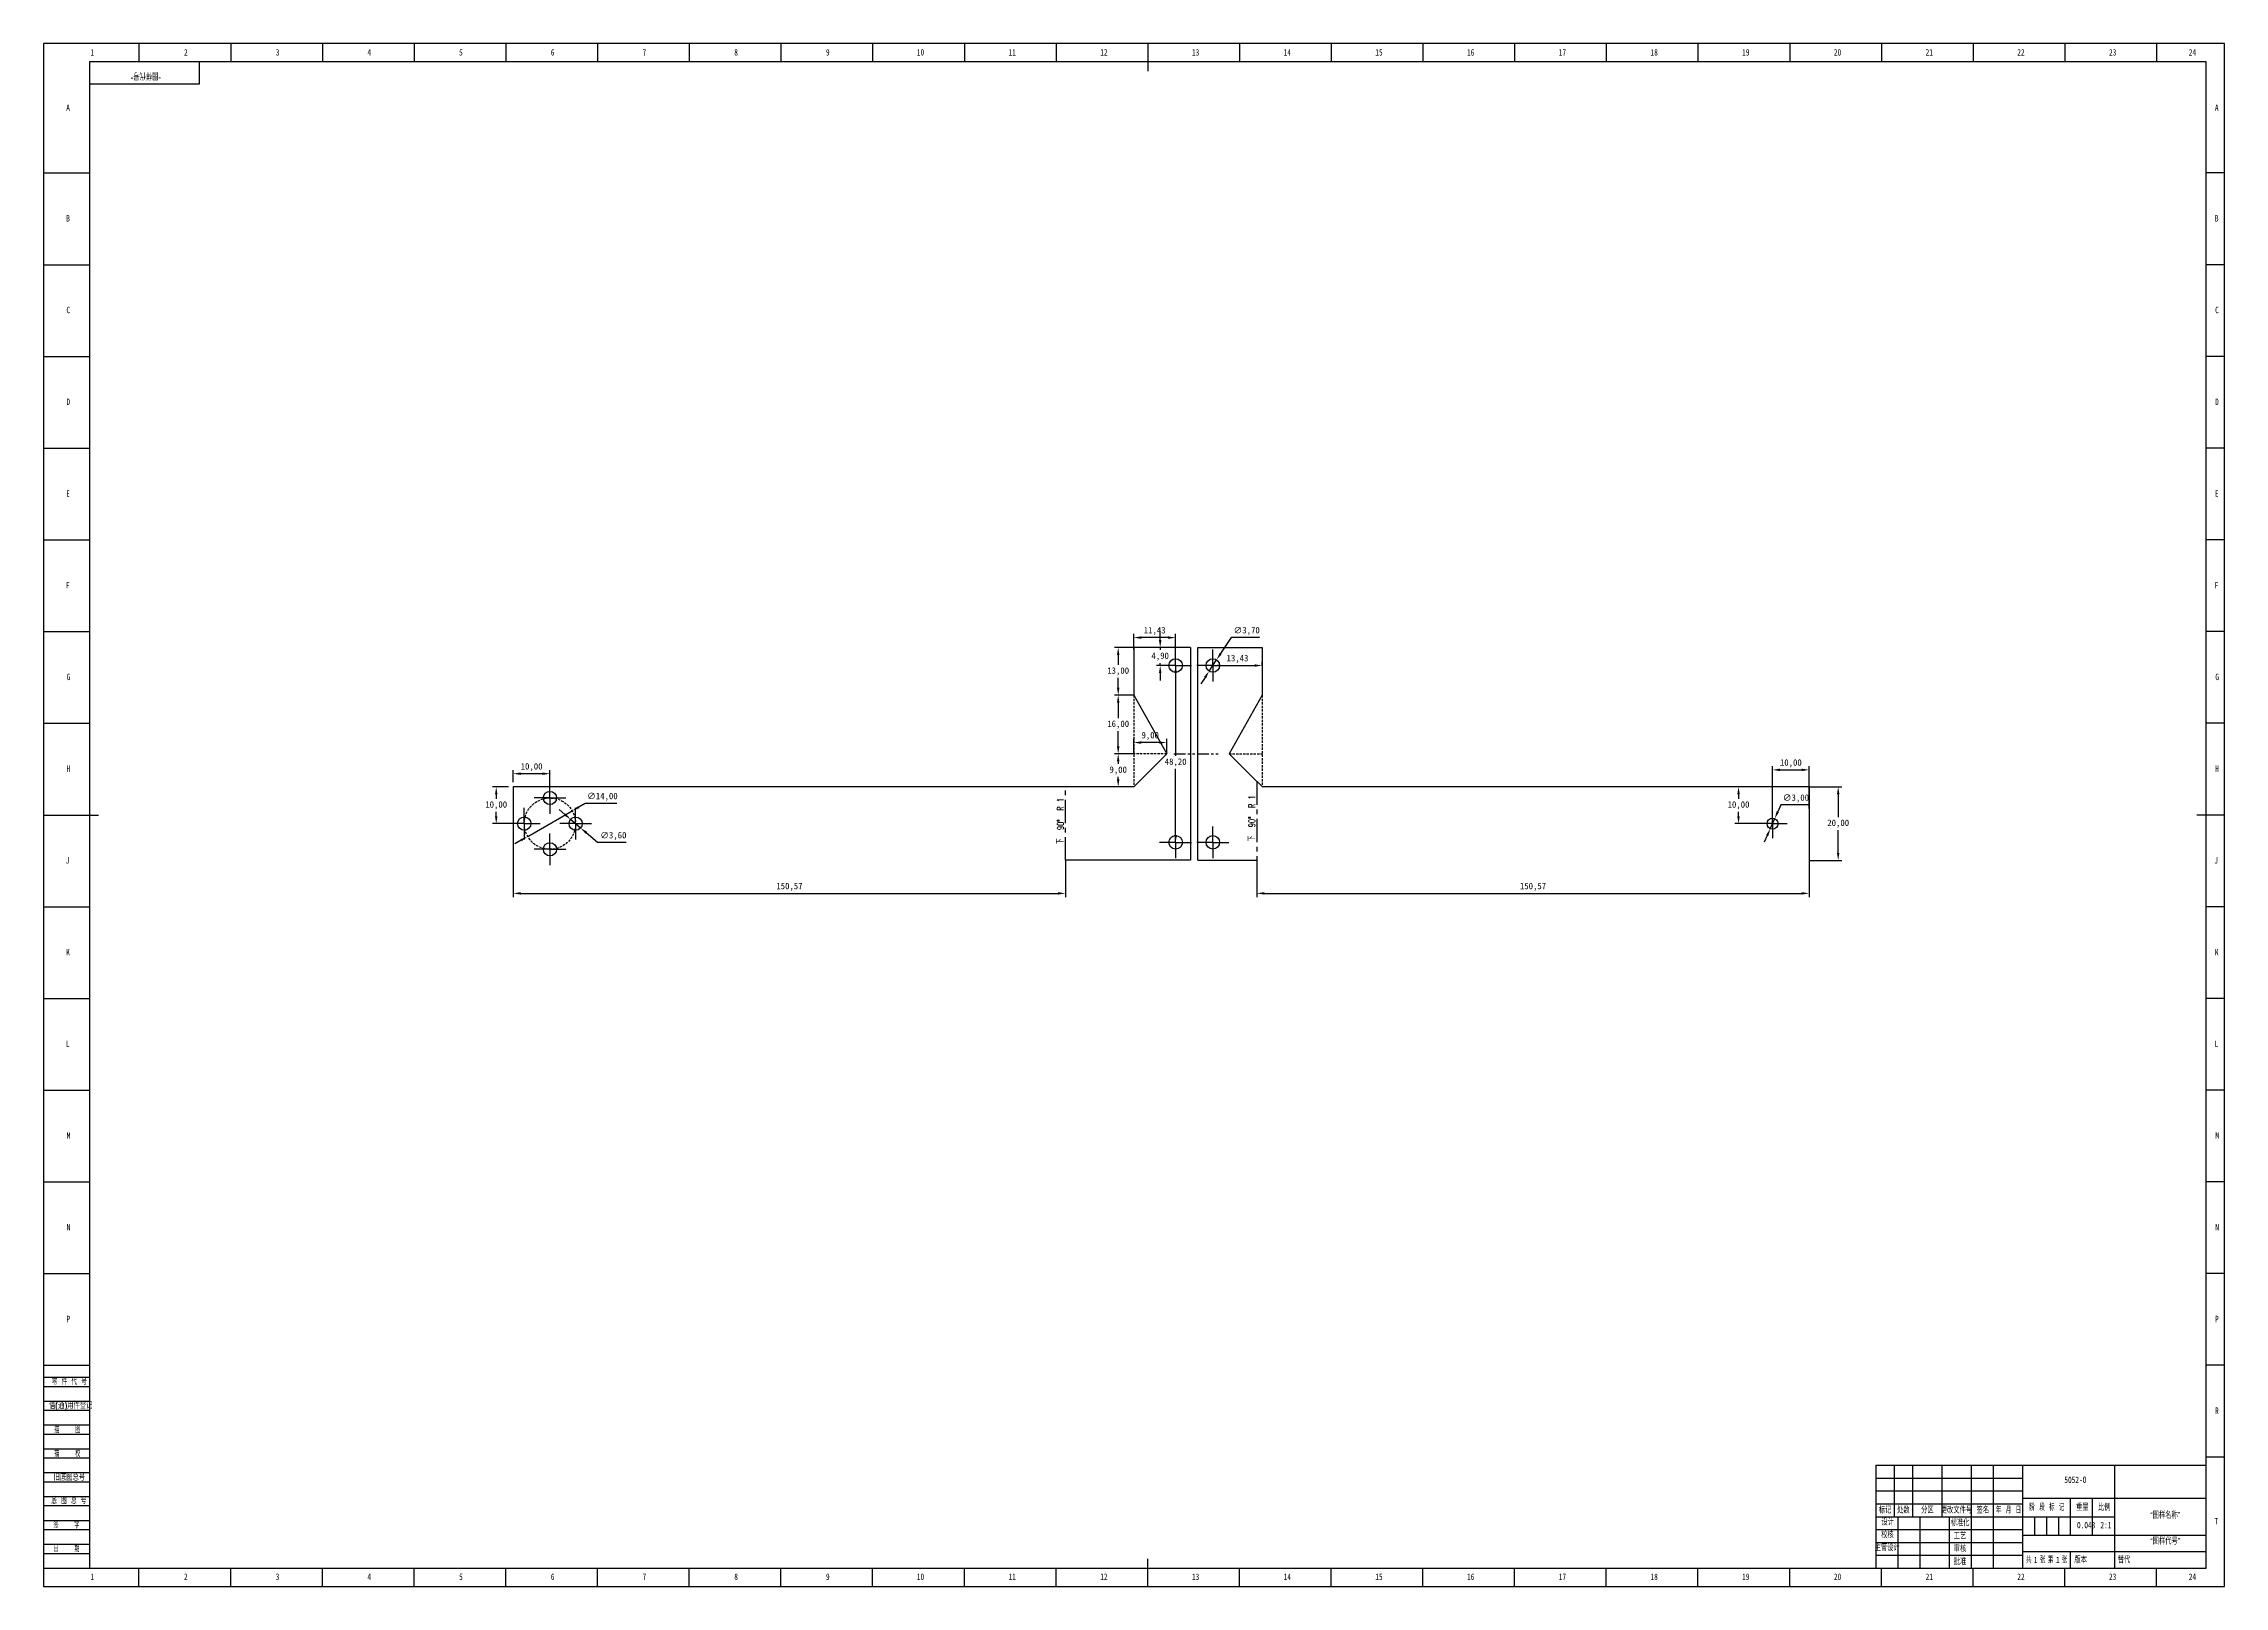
# Model space of a CAD drawing. Header units: millimetres. Extents: x 0 to 594, y 0 to 421.
import ezdxf

# ---------------------------------------------------------------- set-up
doc = ezdxf.new("R2010")
doc.units = ezdxf.units.MM
doc.header["$LTSCALE"] = 0.5
doc.header["$PDSIZE"] = -1
for name, pattern in [('CENTERX2', [20.32, 12.7, -2.54, 2.54, -2.54]), ('HIDDEN', [1.905, 1.27, -0.635]), ('PHANTOM', [12.7, 6.35, -1.27, 1.27, -1.27, 1.27, -1.27])]:
    doc.linetypes.add(name, pattern=pattern)
for name, color, linetype in [('10', 7, 'Continuous'), ('5', 7, 'Continuous'), ('9', 7, 'Continuous'), ('SLD-0', 7, 'Continuous')]:
    doc.layers.add(name, color=color, linetype=linetype)
doc.styles.add('SLDTEXTSTYLE0', font='TXT', dxfattribs={"width": 0.7, "bigfont": 'bigfont'})
doc.styles.add('SLDTEXTSTYLE1', font='TXT', dxfattribs={"width": 0.6, "bigfont": 'bigfont'})
doc.styles.add('SLDTEXTSTYLE2', font='TXT', dxfattribs={"width": 0.614286, "bigfont": 'bigfont'})
doc.styles.add('SLDTEXTSTYLE3', font='TXT', dxfattribs={"width": 0.62, "bigfont": 'bigfont'})
doc.styles.add('SLDTEXTSTYLE4', font='TXT', dxfattribs={"width": 0.566667, "bigfont": 'bigfont'})
doc.styles.add('SLDTEXTSTYLE5', font='TXT', dxfattribs={"width": 0.7})
doc.styles.add('SLDTEXTSTYLE6', font='TXT', dxfattribs={"width": 0.609091, "bigfont": 'bigfont'})
doc.dimstyles.new('ISO-25', dxfattribs={"dimtxt": 2.5, "dimasz": 2.5, "dimexe": 1.25, "dimexo": 0.625, "dimtad": 1, "dimtxsty": 'Standard', "dimcen": 2.5, "dimadec": 0, "dimazin": 0, "dimtfac": 1, "dimtmove": 0, "dimatfit": 3, "dimfxl": 1, "dimarcsym": 0})

msp = doc.modelspace()

# ---------------------------------------------------------------- texts
at = {"color": 7, "linetype": 'Continuous', "lineweight": 0, "char_height": 1.75, "attachment_point": 2, "rotation": 90, "style": 'SLDTEXTSTYLE6'}
for insert in [(328.504, 209.353), (276.323, 208.603)]:
    msp.add_mtext('下  90°  R 1', dxfattribs=dict(at, insert=insert))
at = {"layer": '10', "char_height": 1.75}
for s, insert, attachment_point, style in [('1', (13.272, 418.997), 2, 'SLDTEXTSTYLE5'), ('2', (38.772, 418.997), 2, 'SLDTEXTSTYLE5'), ('3', (63.772, 418.997), 2, 'SLDTEXTSTYLE5'), ('4', (88.772, 418.997), 2, 'SLDTEXTSTYLE5'), ('5', (113.772, 418.997), 2, 'SLDTEXTSTYLE5'), ('6', (138.773, 418.997), 2, 'SLDTEXTSTYLE5'), ('7', (163.773, 418.997), 2, 'SLDTEXTSTYLE5'), ('8', (188.773, 418.997), 2, 'SLDTEXTSTYLE5'), ('9', (213.773, 418.997), 2, 'SLDTEXTSTYLE5'), ('10', (239.044, 418.997), 2, 'SLDTEXTSTYLE5'), ('11', (264.044, 418.997), 2, 'SLDTEXTSTYLE5'), ('12', (289.044, 418.997), 2, 'SLDTEXTSTYLE5'), ('13', (314.044, 418.997), 2, 'SLDTEXTSTYLE5'), ('14', (339.044, 418.997), 2, 'SLDTEXTSTYLE5'), ('15', (364.044, 418.997), 2, 'SLDTEXTSTYLE5'), ('16', (389.046, 418.997), 2, 'SLDTEXTSTYLE5'), ('17', (414.046, 418.997), 2, 'SLDTEXTSTYLE5'), ('18', (439.046, 418.997), 2, 'SLDTEXTSTYLE5'), ('19', (464.046, 418.997), 2, 'SLDTEXTSTYLE5'), ('20', (489.044, 418.997), 2, 'SLDTEXTSTYLE5'), ('21', (514.044, 418.997), 2, 'SLDTEXTSTYLE5'), ('22', (539.044, 418.997), 2, 'SLDTEXTSTYLE5'), ('23', (564.044, 418.997), 2, 'SLDTEXTSTYLE5'), ('24', (585.794, 418.997), 2, 'SLDTEXTSTYLE5'), ('A', (6.66, 403.892), 2, 'SLDTEXTSTYLE5'), ('A', (592.41, 403.892), 2, 'SLDTEXTSTYLE5'), ('B', (6.66, 373.747), 2, 'SLDTEXTSTYLE5'), ('B', (592.41, 373.747), 2, 'SLDTEXTSTYLE5'), ('C', (6.714, 348.767), 2, 'SLDTEXTSTYLE5'), ('C', (592.464, 348.767), 2, 'SLDTEXTSTYLE5'), ('D', (6.715, 323.747), 2, 'SLDTEXTSTYLE5'), ('D', (592.465, 323.747), 2, 'SLDTEXTSTYLE5'), ('E', (6.659, 298.767), 2, 'SLDTEXTSTYLE5'), ('E', (592.409, 298.767), 2, 'SLDTEXTSTYLE5'), ('F', (6.612, 273.747), 2, 'SLDTEXTSTYLE5'), ('F', (592.362, 273.747), 2, 'SLDTEXTSTYLE5'), ('G', (6.77, 248.767), 2, 'SLDTEXTSTYLE5'), ('G', (592.52, 248.767), 2, 'SLDTEXTSTYLE5'), ('H', (6.715, 223.747), 2, 'SLDTEXTSTYLE5'), ('H', (592.465, 223.747), 2, 'SLDTEXTSTYLE5'), ('J', (6.508, 198.767), 2, 'SLDTEXTSTYLE5'), ('J', (592.258, 198.767), 2, 'SLDTEXTSTYLE5'), ('K', (6.66, 173.747), 2, 'SLDTEXTSTYLE5'), ('K', (592.41, 173.747), 2, 'SLDTEXTSTYLE5'), ('L', (6.59, 148.767), 2, 'SLDTEXTSTYLE5'), ('L', (592.34, 148.767), 2, 'SLDTEXTSTYLE5'), ('M', (6.799, 123.747), 2, 'SLDTEXTSTYLE5'), ('M', (592.549, 123.747), 2, 'SLDTEXTSTYLE5'), ('N', (6.774, 98.767), 2, 'SLDTEXTSTYLE5'), ('N', (592.524, 98.767), 2, 'SLDTEXTSTYLE5'), ('P', (6.722, 73.747), 2, 'SLDTEXTSTYLE5'), ('P', (592.472, 73.747), 2, 'SLDTEXTSTYLE5'), ('R', (592.465, 48.767), 2, 'SLDTEXTSTYLE5'), ('5052-O', (553.88, 29.929), 2, 'SLDTEXTSTYLE5'), ('“图样名称”', (578.366, 20.255), 2, 'SLDTEXTSTYLE0'), ('T', (592.328, 18.622), 2, 'SLDTEXTSTYLE5'), ('校核', (502.638, 14.928), 2, 'SLDTEXTSTYLE0'), ('0.043', (556.822, 17.579), 2, 'SLDTEXTSTYLE5'), ('“图样代号”', (578.367, 13.183), 2, 'SLDTEXTSTYLE0'), ('主管设计', (502.562, 11.415), 2, 'SLDTEXTSTYLE0'), ('1', (542.555, 8.094), 1, 'SLDTEXTSTYLE5'), ('1', (548.568, 8.094), 1, 'SLDTEXTSTYLE5'), ('1', (13.272, 3.497), 2, 'SLDTEXTSTYLE5'), ('2', (38.772, 3.497), 2, 'SLDTEXTSTYLE5'), ('3', (63.772, 3.497), 2, 'SLDTEXTSTYLE5'), ('4', (88.772, 3.497), 2, 'SLDTEXTSTYLE5'), ('5', (113.772, 3.497), 2, 'SLDTEXTSTYLE5'), ('6', (138.773, 3.497), 2, 'SLDTEXTSTYLE5'), ('7', (163.773, 3.497), 2, 'SLDTEXTSTYLE5'), ('8', (188.773, 3.497), 2, 'SLDTEXTSTYLE5'), ('9', (213.773, 3.497), 2, 'SLDTEXTSTYLE5'), ('10', (239.044, 3.497), 2, 'SLDTEXTSTYLE5'), ('11', (264.044, 3.497), 2, 'SLDTEXTSTYLE5'), ('12', (289.044, 3.497), 2, 'SLDTEXTSTYLE5'), ('13', (314.044, 3.497), 2, 'SLDTEXTSTYLE5'), ('14', (339.044, 3.497), 2, 'SLDTEXTSTYLE5'), ('15', (364.044, 3.497), 2, 'SLDTEXTSTYLE5'), ('16', (389.046, 3.497), 2, 'SLDTEXTSTYLE5'), ('17', (414.046, 3.497), 2, 'SLDTEXTSTYLE5'), ('18', (439.046, 3.497), 2, 'SLDTEXTSTYLE5'), ('19', (464.046, 3.497), 2, 'SLDTEXTSTYLE5'), ('20', (489.044, 3.497), 2, 'SLDTEXTSTYLE5'), ('21', (514.044, 3.497), 2, 'SLDTEXTSTYLE5'), ('22', (539.044, 3.497), 2, 'SLDTEXTSTYLE5'), ('23', (564.044, 3.497), 2, 'SLDTEXTSTYLE5'), ('24', (585.794, 3.497), 2, 'SLDTEXTSTYLE5')]:
    msp.add_mtext(s, dxfattribs=dict(at, insert=insert, attachment_point=attachment_point, style=style))
at = {"layer": '10', "color": 7, "insert": (555.313, 8.094), "char_height": 1.75, "attachment_point": 2, "style": 'SLDTEXTSTYLE0'}
msp.add_mtext('版本', dxfattribs=at)
at = {"layer": '9', "color": 7, "char_height": 1.75}
for s, insert, attachment_point, style in [('零 件 代 号', (2.241, 56.68), 1, 'SLDTEXTSTYLE2'), ('借(通)用件登记', (1.466, 50.138), 1, 'SLDTEXTSTYLE0'), ('描    图', (6.455, 43.588), 2, 'SLDTEXTSTYLE4'), ('描    校', (6.455, 37.068), 2, 'SLDTEXTSTYLE4'), ('旧底图总号', (2.73, 30.6), 1, 'SLDTEXTSTYLE0'), ('底 图 总 号', (2.106, 24.217), 1, 'SLDTEXTSTYLE2'), ('标记', (502.013, 21.653), 2, 'SLDTEXTSTYLE0'), ('设计', (502.713, 18.383), 2, 'SLDTEXTSTYLE0'), ('处数', (506.976, 21.653), 2, 'SLDTEXTSTYLE0'), ('分区', (513.545, 21.653), 2, 'SLDTEXTSTYLE0'), ('更改文件号', (521.468, 21.653), 2, 'SLDTEXTSTYLE0'), ('标准化', (522.428, 18.179), 2, 'SLDTEXTSTYLE0'), ('签名', (528.659, 21.653), 2, 'SLDTEXTSTYLE0'), ('年 月 日', (535.641, 21.653), 2, 'SLDTEXTSTYLE3'), ('阶 段 标 记', (546.107, 22.405), 2, 'SLDTEXTSTYLE2'), ('重量', (555.788, 22.405), 2, 'SLDTEXTSTYLE0'), ('比例', (561.73, 22.405), 2, 'SLDTEXTSTYLE0'), ('签    字', (6.236, 17.596), 2, 'SLDTEXTSTYLE4'), ('工艺', (522.428, 14.615), 2, 'SLDTEXTSTYLE0'), ('日    期', (6.236, 11.117), 2, 'SLDTEXTSTYLE4'), ('批准', (522.428, 7.608), 2, 'SLDTEXTSTYLE0'), ('审核', (522.428, 11.125), 2, 'SLDTEXTSTYLE0'), ('共  张', (543.082, 8.094), 2, 'SLDTEXTSTYLE1'), ('第  张', (549.028, 8.094), 2, 'SLDTEXTSTYLE1')]:
    msp.add_mtext(s, dxfattribs=dict(at, insert=insert, attachment_point=attachment_point, style=style))
at = {"layer": 'SLD-0', "insert": (27.879, 410.869), "char_height": 1.75, "attachment_point": 2, "rotation": 180, "style": 'SLDTEXTSTYLE0'}
msp.add_mtext('“图样代号”', dxfattribs=at)
at = {"layer": 'SLD-0', "char_height": 1.75}
for s, insert, attachment_point, style in [('2:1', (562.219, 17.579), 2, 'SLDTEXTSTYLE5'), ('替代', (565.426, 8.094), 1, 'SLDTEXTSTYLE0')]:
    msp.add_mtext(s, dxfattribs=dict(at, insert=insert, attachment_point=attachment_point, style=style))

# ---------------------------------------------------------------- blocks, each defined once
blk = doc.blocks.new('SW_CENTERMARKSYMBOL_0')
at = {"layer": '10', "color": 0}
for p, q in [((-2.5, 0), (-4.35, 0)), ((0, 0), (-2.5, 0)), ((0, 2.5), (0, 4.35)), ((0, 0), (0, 2.5)), ((0, 0), (0, -2.5)), ((0, 0), (2.5, 0)), ((2.5, 0), (4.35, 0)), ((0, -2.5), (0, -4.35))]:
    blk.add_line(p, q, dxfattribs=at)
blk = doc.blocks.new('SW_CENTERMARKSYMBOL_1')
at = {"layer": '10', "color": 0}
for p, q in [((-2.5, 0), (-4.35, 0)), ((0, 0), (-2.5, 0)), ((0, 2.5), (0, 4.35)), ((0, 0), (0, 2.5)), ((0, 0), (0, -2.5)), ((0, 0), (2.5, 0)), ((2.5, 0), (4.35, 0)), ((0, -2.5), (0, -4.35))]:
    blk.add_line(p, q, dxfattribs=at)
blk = doc.blocks.new('SW_CENTERMARKSYMBOL_2')
at = {"layer": '10', "color": 0}
for p, q in [((-2.5, 0), (-4.35, 0)), ((0, 0), (-2.5, 0)), ((0, 2.5), (0, 4.35)), ((0, 0), (0, 2.5)), ((0, 0), (0, -2.5)), ((0, 0), (2.5, 0)), ((2.5, 0), (4.35, 0)), ((0, -2.5), (0, -4.35))]:
    blk.add_line(p, q, dxfattribs=at)
blk = doc.blocks.new('SW_CENTERMARKSYMBOL_3')
at = {"layer": '10', "color": 0}
for p, q in [((-2.5, 0), (-4.35, 0)), ((0, 0), (-2.5, 0)), ((0, 2.5), (0, 4.35)), ((0, 0), (0, 2.5)), ((0, 0), (0, -2.5)), ((0, 0), (2.5, 0)), ((2.5, 0), (4.35, 0)), ((0, -2.5), (0, -4.35))]:
    blk.add_line(p, q, dxfattribs=at)
blk = doc.blocks.new('SW_CENTERMARKSYMBOL_4')
at = {"layer": '10', "color": 0}
for p, q in [((-2.5, 0), (-4, 0)), ((0, 0), (-2.5, 0)), ((0, 2.5), (0, 4)), ((0, 0), (0, 2.5)), ((0, 0), (0, -2.5)), ((0, 0), (2.5, 0)), ((2.5, 0), (4, 0)), ((0, -2.5), (0, -4))]:
    blk.add_line(p, q, dxfattribs=at)
blk = doc.blocks.new('SW_CENTERMARKSYMBOL_5')
at = {"layer": '10', "color": 0}
for p, q in [((-2.5, 0), (-4.3, 0)), ((0, 0), (-2.5, 0)), ((0, 2.5), (0, 4.3)), ((0, 0), (0, 2.5)), ((0, 0), (0, -2.5)), ((0, 0), (2.5, 0)), ((2.5, 0), (4.3, 0)), ((0, -2.5), (0, -4.3))]:
    blk.add_line(p, q, dxfattribs=at)
blk = doc.blocks.new('SW_CENTERMARKSYMBOL_6')
at = {"layer": '10', "color": 0}
for p, q in [((-2.5, 0), (-4.3, 0)), ((0, 0), (-2.5, 0)), ((0, 2.5), (0, 4.3)), ((0, 0), (0, 2.5)), ((0, 0), (0, -2.5)), ((0, 0), (2.5, 0)), ((2.5, 0), (4.3, 0)), ((0, -2.5), (0, -4.3))]:
    blk.add_line(p, q, dxfattribs=at)
blk = doc.blocks.new('SW_CENTERMARKSYMBOL_7')
at = {"layer": '10', "color": 0}
for p, q in [((-2.5, 0), (-4.3, 0)), ((0, 0), (-2.5, 0)), ((0, 2.5), (0, 4.3)), ((0, 0), (0, 2.5)), ((0, 0), (0, -2.5)), ((0, 0), (2.5, 0)), ((2.5, 0), (4.3, 0)), ((0, -2.5), (0, -4.3))]:
    blk.add_line(p, q, dxfattribs=at)
blk = doc.blocks.new('SW_CENTERMARKSYMBOL_8')
at = {"layer": '10', "color": 0}
for p, q in [((-2.5, 0), (-4.3, 0)), ((0, 0), (-2.5, 0)), ((0, 2.5), (0, 4.3)), ((0, 0), (0, 2.5)), ((0, 0), (0, -2.5)), ((0, 0), (2.5, 0)), ((2.5, 0), (4.3, 0)), ((0, -2.5), (0, -4.3))]:
    blk.add_line(p, q, dxfattribs=at)
blk = doc.blocks.new('SW_CENTERMARKSYMBOL_9')
at = {"layer": '10', "color": 0}
for p, q in [((-2.5, 0), (-4.35, 0)), ((0, 0), (-2.5, 0)), ((0, 2.5), (0, 4.35)), ((0, 0), (0, 2.5)), ((0, 0), (0, -2.5)), ((0, 0), (2.5, 0)), ((2.5, 0), (4.35, 0)), ((0, -2.5), (0, -4.35))]:
    blk.add_line(p, q, dxfattribs=at)
blk = doc.blocks.new('SW_CENTERMARKSYMBOL_10')
at = {"layer": '10', "color": 0}
for p, q in [((-2.5, 0), (-4.35, 0)), ((0, 0), (-2.5, 0)), ((0, 2.5), (0, 4.35)), ((0, 0), (0, 2.5)), ((0, 0), (0, -2.5)), ((0, 0), (2.5, 0)), ((2.5, 0), (4.35, 0)), ((0, -2.5), (0, -4.35))]:
    blk.add_line(p, q, dxfattribs=at)
blk = doc.blocks.new('SW_CENTERMARKSYMBOL_11')
at = {"layer": '10', "color": 0}
for p, q in [((-2.5, 0), (-4.35, 0)), ((0, 0), (-2.5, 0)), ((0, 2.5), (0, 4.35)), ((0, 0), (0, 2.5)), ((0, 0), (0, -2.5)), ((0, 0), (2.5, 0)), ((2.5, 0), (4.35, 0)), ((0, -2.5), (0, -4.35))]:
    blk.add_line(p, q, dxfattribs=at)
blk = doc.blocks.new('SW_CENTERMARKSYMBOL_12')
at = {"layer": '10', "color": 0}
for p, q in [((-2.5, 0), (-4.35, 0)), ((0, 0), (-2.5, 0)), ((0, 2.5), (0, 4.35)), ((0, 0), (0, 2.5)), ((0, 0), (0, -2.5)), ((0, 0), (2.5, 0)), ((2.5, 0), (4.35, 0)), ((0, -2.5), (0, -4.35))]:
    blk.add_line(p, q, dxfattribs=at)
blk = doc.blocks.new('SW_CENTERMARKSYMBOL_13')
at = {"layer": '10', "color": 0}
for p, q in [((-2.5, 0), (-4, 0)), ((0, 0), (-2.5, 0)), ((0, 2.5), (0, 4)), ((0, 0), (0, 2.5)), ((0, 0), (0, -2.5)), ((0, 0), (2.5, 0)), ((2.5, 0), (4, 0)), ((0, -2.5), (0, -4))]:
    blk.add_line(p, q, dxfattribs=at)
blk = doc.blocks.new('SW_CENTERMARKSYMBOL_14')
at = {"layer": '10', "color": 0}
for p, q in [((-2.5, 0), (-4.3, 0)), ((0, 0), (-2.5, 0)), ((0, 2.5), (0, 4.3)), ((0, 0), (0, 2.5)), ((0, 0), (0, -2.5)), ((0, 0), (2.5, 0)), ((2.5, 0), (4.3, 0)), ((0, -2.5), (0, -4.3))]:
    blk.add_line(p, q, dxfattribs=at)
blk = doc.blocks.new('SW_CENTERMARKSYMBOL_15')
at = {"layer": '10', "color": 0}
for p, q in [((-2.5, 0), (-4.3, 0)), ((0, 0), (-2.5, 0)), ((0, 2.5), (0, 4.3)), ((0, 0), (0, 2.5)), ((0, 0), (0, -2.5)), ((0, 0), (2.5, 0)), ((2.5, 0), (4.3, 0)), ((0, -2.5), (0, -4.3))]:
    blk.add_line(p, q, dxfattribs=at)
blk = doc.blocks.new('SW_CENTERMARKSYMBOL_16')
at = {"layer": '10', "color": 0}
for p, q in [((-2.5, 0), (-4.3, 0)), ((0, 0), (-2.5, 0)), ((0, 2.5), (0, 4.3)), ((0, 0), (0, 2.5)), ((0, 0), (0, -2.5)), ((0, 0), (2.5, 0)), ((2.5, 0), (4.3, 0)), ((0, -2.5), (0, -4.3))]:
    blk.add_line(p, q, dxfattribs=at)
blk = doc.blocks.new('SW_CENTERMARKSYMBOL_17')
at = {"layer": '10', "color": 0}
for p, q in [((-2.5, 0), (-4.3, 0)), ((0, 0), (-2.5, 0)), ((0, 2.5), (0, 4.3)), ((0, 0), (0, 2.5)), ((0, 0), (0, -2.5)), ((0, 0), (2.5, 0)), ((2.5, 0), (4.3, 0)), ((0, -2.5), (0, -4.3))]:
    blk.add_line(p, q, dxfattribs=at)
blk = doc.blocks.new('*D20')
at = {"color": 0, "lineweight": -2, "transparency": 16777216}
for p, q in [((481.31, 217.89), (490.22, 217.89)), ((489.22, 215.85), (489.22, 209.68)), ((489.22, 199.93), (489.22, 206.11)), ((481.31, 197.89), (490.22, 197.89))]:
    blk.add_line(p, q, dxfattribs=at)
at = {"color": 0, "transparency": 16777216}
for points in [[(488.88, 215.85), (489.56, 215.85), (489.22, 217.89)], [(488.88, 199.93), (489.56, 199.93), (489.22, 197.89)]]:
    blk.add_solid(points, dxfattribs=at)
at = {"layer": 'Defpoints', "color": 0, "transparency": 16777216}
for p in [(481.31, 217.89), (481.31, 197.89), (489.22, 197.89)]:
    blk.add_point(p, dxfattribs=at)
at = {"color": 0, "transparency": 16777216, "insert": (489.22, 207.89), "char_height": 1.75, "attachment_point": 5}
blk.add_mtext('20,00', dxfattribs=at)
blk = doc.blocks.new('*D21')
at = {"color": 0, "lineweight": -2, "transparency": 16777216}
for p, q in [((128.03, 197.89), (128.03, 187.89)), ((278.6, 197.89), (278.6, 187.89)), ((130.07, 188.89), (276.56, 188.89))]:
    blk.add_line(p, q, dxfattribs=at)
at = {"color": 0, "transparency": 16777216}
for points in [[(130.07, 189.23), (130.07, 188.55), (128.03, 188.89)], [(276.56, 189.23), (276.56, 188.55), (278.6, 188.89)]]:
    blk.add_solid(points, dxfattribs=at)
at = {"layer": 'Defpoints', "color": 0, "transparency": 16777216}
for p in [(128.03, 197.89), (278.6, 197.89), (278.6, 188.89)]:
    blk.add_point(p, dxfattribs=at)
at = {"color": 0, "transparency": 16777216, "insert": (203.32, 190.67), "char_height": 1.75, "attachment_point": 5}
blk.add_mtext('150,57', dxfattribs=at)
blk = doc.blocks.new('*D23')
at = {"color": 0, "lineweight": -2, "transparency": 16777216}
for p, q in [((330.74, 197.89), (330.74, 187.89)), ((481.31, 197.89), (481.31, 187.89)), ((332.78, 188.89), (479.27, 188.89))]:
    blk.add_line(p, q, dxfattribs=at)
at = {"color": 0, "transparency": 16777216}
for points in [[(332.78, 189.23), (332.78, 188.55), (330.74, 188.89)], [(479.27, 189.23), (479.27, 188.55), (481.31, 188.89)]]:
    blk.add_solid(points, dxfattribs=at)
at = {"layer": 'Defpoints', "color": 0, "transparency": 16777216}
for p in [(330.74, 197.89), (481.31, 197.89), (481.31, 188.89)]:
    blk.add_point(p, dxfattribs=at)
at = {"color": 0, "transparency": 16777216, "insert": (406.03, 190.67), "char_height": 1.75, "attachment_point": 5}
blk.add_mtext('150,57', dxfattribs=at)
blk = doc.blocks.new('*D24')
at = {"color": 0, "lineweight": -2, "transparency": 16777216}
for p, q in [((128.03, 219.19), (128.03, 222.51)), ((135.99, 221.51), (130.07, 221.51)), ((138.03, 219.19), (138.03, 222.51))]:
    blk.add_line(p, q, dxfattribs=at)
at = {"color": 0, "transparency": 16777216}
for points in [[(130.07, 221.85), (130.07, 221.17), (128.03, 221.51)], [(135.99, 221.85), (135.99, 221.17), (138.03, 221.51)]]:
    blk.add_solid(points, dxfattribs=at)
at = {"layer": 'Defpoints', "color": 0, "transparency": 16777216}
for p in [(128.03, 221.51), (128.03, 219.19), (138.03, 219.19)]:
    blk.add_point(p, dxfattribs=at)
at = {"color": 0, "transparency": 16777216, "insert": (133.03, 223.29), "char_height": 1.75, "attachment_point": 5}
blk.add_mtext('10,00', dxfattribs=at)
blk = doc.blocks.new('*D25')
at = {"color": 0, "lineweight": -2, "transparency": 16777216}
for p, q in [((126.73, 217.89), (122.38, 217.89)), ((123.38, 215.85), (123.38, 214.68)), ((123.38, 209.93), (123.38, 211.11)), ((126.73, 207.89), (122.38, 207.89))]:
    blk.add_line(p, q, dxfattribs=at)
at = {"color": 0, "transparency": 16777216}
for points in [[(123.04, 215.85), (123.72, 215.85), (123.38, 217.89)], [(123.04, 209.93), (123.72, 209.93), (123.38, 207.89)]]:
    blk.add_solid(points, dxfattribs=at)
at = {"layer": 'Defpoints', "color": 0, "transparency": 16777216}
for p in [(123.38, 217.89), (126.73, 217.89), (126.73, 207.89)]:
    blk.add_point(p, dxfattribs=at)
at = {"color": 0, "transparency": 16777216, "insert": (123.38, 212.89), "char_height": 1.75, "attachment_point": 5}
blk.add_mtext('10,00', dxfattribs=at)
blk = doc.blocks.new('*D26')
at = {"color": 0, "lineweight": -2, "transparency": 16777216}
for p, q in [((131.96, 204.4), (144.1, 211.38)), ((147.63, 213.42), (145.87, 212.4)), ((156.27, 213.42), (147.63, 213.42)), ((130.19, 203.39), (128.42, 202.37))]:
    blk.add_line(p, q, dxfattribs=at)
at = {"color": 0, "transparency": 16777216}
for points in [[(145.7, 212.69), (146.04, 212.11), (144.1, 211.38)], [(130.02, 203.68), (130.36, 203.09), (131.96, 204.4)]]:
    blk.add_solid(points, dxfattribs=at)
at = {"layer": 'Defpoints', "color": 0, "transparency": 16777216}
for p in [(144.1, 211.38), (131.96, 204.4)]:
    blk.add_point(p, dxfattribs=at)
at = {"color": 0, "transparency": 16777216, "insert": (152.33, 215.2), "char_height": 1.75, "attachment_point": 5}
blk.add_mtext('∅14,00', dxfattribs=at)
blk = doc.blocks.new('*D27')
at = {"color": 0, "lineweight": -2, "transparency": 16777216}
for p, q in [((142.11, 210.39), (140.57, 211.72)), ((143.66, 209.07), (146.4, 206.72)), ((151.04, 202.74), (147.95, 205.39)), ((158.81, 202.74), (151.04, 202.74))]:
    blk.add_line(p, q, dxfattribs=at)
at = {"color": 0, "transparency": 16777216}
for points in [[(142.34, 210.65), (141.89, 210.13), (143.66, 209.07)], [(148.17, 205.65), (147.72, 205.14), (146.4, 206.72)]]:
    blk.add_solid(points, dxfattribs=at)
at = {"layer": 'Defpoints', "color": 0, "transparency": 16777216}
for p in [(143.66, 209.07), (146.4, 206.72)]:
    blk.add_point(p, dxfattribs=at)
at = {"color": 0, "transparency": 16777216, "insert": (155.31, 204.52), "char_height": 1.75, "attachment_point": 5}
blk.add_mtext('∅3,60', dxfattribs=at)
blk = doc.blocks.new('*D30')
at = {"color": 0, "linetype": 'Continuous', "lineweight": -2, "transparency": 16777216}
for p, q in [((297.17, 255.89), (291.94, 255.89)), ((292.94, 253.85), (292.94, 251.18)), ((292.94, 244.93), (292.94, 247.61)), ((297.17, 242.89), (291.94, 242.89))]:
    blk.add_line(p, q, dxfattribs=at)
at = {"color": 0, "linetype": 'Continuous', "transparency": 16777216}
for points in [[(292.6, 253.85), (293.28, 253.85), (292.94, 255.89)], [(292.6, 244.93), (293.28, 244.93), (292.94, 242.89)]]:
    blk.add_solid(points, dxfattribs=at)
at = {"layer": 'Defpoints', "color": 0, "linetype": 'Continuous', "transparency": 16777216}
for p in [(297.17, 255.89), (292.94, 242.89), (297.17, 242.89)]:
    blk.add_point(p, dxfattribs=at)
at = {"color": 0, "linetype": 'Continuous', "transparency": 16777216, "insert": (292.94, 249.39), "char_height": 1.75, "attachment_point": 5}
blk.add_mtext('13,00', dxfattribs=at)
blk = doc.blocks.new('*D31')
at = {"color": 0, "linetype": 'Continuous', "lineweight": -2, "transparency": 16777216}
for p, q in [((297.17, 242.89), (291.94, 242.89)), ((292.94, 240.85), (292.94, 236.68)), ((292.94, 228.93), (292.94, 233.11)), ((297.17, 226.89), (291.94, 226.89))]:
    blk.add_line(p, q, dxfattribs=at)
at = {"color": 0, "linetype": 'Continuous', "transparency": 16777216}
for points in [[(292.6, 240.85), (293.28, 240.85), (292.94, 242.89)], [(292.6, 228.93), (293.28, 228.93), (292.94, 226.89)]]:
    blk.add_solid(points, dxfattribs=at)
at = {"layer": 'Defpoints', "color": 0, "linetype": 'Continuous', "transparency": 16777216}
for p in [(297.17, 242.89), (292.94, 226.89), (297.17, 226.89)]:
    blk.add_point(p, dxfattribs=at)
at = {"color": 0, "linetype": 'Continuous', "transparency": 16777216, "insert": (292.94, 234.89), "char_height": 1.75, "attachment_point": 5}
blk.add_mtext('16,00', dxfattribs=at)
blk = doc.blocks.new('*D32')
at = {"color": 0, "linetype": 'Continuous', "lineweight": -2, "transparency": 16777216}
for p, q in [((297.17, 226.89), (291.94, 226.89)), ((292.94, 224.85), (292.94, 224.18)), ((292.94, 219.93), (292.94, 220.61)), ((297.17, 217.89), (291.94, 217.89))]:
    blk.add_line(p, q, dxfattribs=at)
at = {"color": 0, "linetype": 'Continuous', "transparency": 16777216}
for points in [[(292.6, 224.85), (293.28, 224.85), (292.94, 226.89)], [(292.6, 219.93), (293.28, 219.93), (292.94, 217.89)]]:
    blk.add_solid(points, dxfattribs=at)
at = {"layer": 'Defpoints', "color": 0, "linetype": 'Continuous', "transparency": 16777216}
for p in [(297.17, 226.89), (292.94, 217.89), (297.17, 217.89)]:
    blk.add_point(p, dxfattribs=at)
at = {"color": 0, "linetype": 'Continuous', "transparency": 16777216, "insert": (292.94, 222.39), "char_height": 1.75, "attachment_point": 5}
blk.add_mtext('9,00', dxfattribs=at)
blk = doc.blocks.new('*D33')
at = {"color": 0, "linetype": 'Continuous', "lineweight": -2, "transparency": 16777216}
for p, q in [((297.17, 226.89), (297.17, 231)), ((304.13, 230), (299.21, 230)), ((306.17, 226.89), (306.17, 231))]:
    blk.add_line(p, q, dxfattribs=at)
at = {"color": 0, "linetype": 'Continuous', "transparency": 16777216}
for points in [[(299.21, 230.34), (299.21, 229.66), (297.17, 230)], [(304.13, 230.34), (304.13, 229.66), (306.17, 230)]]:
    blk.add_solid(points, dxfattribs=at)
at = {"layer": 'Defpoints', "color": 0, "linetype": 'Continuous', "transparency": 16777216}
for p in [(297.17, 230), (297.17, 226.89), (306.17, 226.89)]:
    blk.add_point(p, dxfattribs=at)
at = {"color": 0, "linetype": 'Continuous', "transparency": 16777216, "insert": (301.67, 231.78), "char_height": 1.75, "attachment_point": 5}
blk.add_mtext('9,00', dxfattribs=at)
blk = doc.blocks.new('*D34')
at = {"color": 0, "linetype": 'Continuous', "lineweight": -2, "transparency": 16777216}
for p, q in [((323.71, 258.6), (320.87, 254.25)), ((331.47, 258.6), (323.71, 258.6)), ((317.74, 249.44), (319.76, 252.54)), ((316.62, 247.74), (315.51, 246.03))]:
    blk.add_line(p, q, dxfattribs=at)
at = {"color": 0, "linetype": 'Continuous', "transparency": 16777216}
for points in [[(320.59, 254.44), (321.16, 254.07), (319.76, 252.54)], [(316.34, 247.92), (316.91, 247.55), (317.74, 249.44)]]:
    blk.add_solid(points, dxfattribs=at)
at = {"layer": 'Defpoints', "color": 0, "linetype": 'Continuous', "transparency": 16777216}
for p in [(319.76, 252.54), (317.74, 249.44)]:
    blk.add_point(p, dxfattribs=at)
at = {"color": 0, "linetype": 'Continuous', "transparency": 16777216, "insert": (327.97, 260.39), "char_height": 1.75, "attachment_point": 5}
blk.add_mtext('∅3,70', dxfattribs=at)
blk = doc.blocks.new('*D35')
at = {"color": 0, "linetype": 'Continuous', "lineweight": -2, "transparency": 16777216}
for p, q in [((297.17, 255.34), (297.17, 259.6)), ((306.56, 258.6), (299.21, 258.6)), ((308.6, 255.34), (308.6, 259.6))]:
    blk.add_line(p, q, dxfattribs=at)
at = {"color": 0, "linetype": 'Continuous', "transparency": 16777216}
for points in [[(299.21, 258.94), (299.21, 258.26), (297.17, 258.6)], [(306.56, 258.94), (306.56, 258.26), (308.6, 258.6)]]:
    blk.add_solid(points, dxfattribs=at)
at = {"layer": 'Defpoints', "color": 0, "linetype": 'Continuous', "transparency": 16777216}
for p in [(297.17, 258.6), (297.17, 255.34), (308.6, 255.34)]:
    blk.add_point(p, dxfattribs=at)
at = {"color": 0, "linetype": 'Continuous', "transparency": 16777216, "insert": (302.88, 260.39), "char_height": 1.75, "attachment_point": 5}
blk.add_mtext('11,43', dxfattribs=at)
blk = doc.blocks.new('*D37')
at = {"color": 0, "linetype": 'Continuous', "lineweight": -2, "transparency": 16777216}
for p, q in [((308.6, 250.99), (309.6, 250.99)), ((308.6, 248.95), (308.6, 226.36)), ((308.6, 204.83), (308.6, 222.79)), ((308.6, 202.79), (309.6, 202.79))]:
    blk.add_line(p, q, dxfattribs=at)
at = {"color": 0, "linetype": 'Continuous', "transparency": 16777216}
for points in [[(308.26, 248.95), (308.94, 248.95), (308.6, 250.99)], [(308.26, 204.83), (308.94, 204.83), (308.6, 202.79)]]:
    blk.add_solid(points, dxfattribs=at)
at = {"layer": 'Defpoints', "color": 0, "linetype": 'Continuous', "transparency": 16777216}
for p in [(308.6, 250.99), (308.6, 202.79), (308.6, 202.79)]:
    blk.add_point(p, dxfattribs=at)
at = {"color": 0, "linetype": 'Continuous', "transparency": 16777216, "insert": (308.6, 224.57), "char_height": 1.75, "attachment_point": 5}
blk.add_mtext('48,20', dxfattribs=at)
blk = doc.blocks.new('*D38')
at = {"color": 0, "linetype": 'Continuous', "lineweight": -2, "transparency": 16777216}
for p, q in [((471.31, 211.89), (471.31, 223.55)), ((473.35, 222.55), (479.27, 222.55)), ((481.31, 211.89), (481.31, 223.55))]:
    blk.add_line(p, q, dxfattribs=at)
at = {"color": 0, "linetype": 'Continuous', "transparency": 16777216}
for points in [[(473.35, 222.89), (473.35, 222.21), (471.31, 222.55)], [(479.27, 222.89), (479.27, 222.21), (481.31, 222.55)]]:
    blk.add_solid(points, dxfattribs=at)
at = {"layer": 'Defpoints', "color": 0, "linetype": 'Continuous', "transparency": 16777216}
for p in [(481.31, 222.55), (471.31, 211.89), (481.31, 211.89)]:
    blk.add_point(p, dxfattribs=at)
at = {"color": 0, "linetype": 'Continuous', "transparency": 16777216, "insert": (476.31, 224.33), "char_height": 1.75, "attachment_point": 5}
blk.add_mtext('10,00', dxfattribs=at)
blk = doc.blocks.new('*D39')
at = {"color": 0, "linetype": 'Continuous', "lineweight": -2, "transparency": 16777216}
for p, q in [((467.31, 217.89), (461.05, 217.89)), ((462.05, 215.85), (462.05, 214.68)), ((462.05, 209.93), (462.05, 211.11)), ((467.31, 207.89), (461.05, 207.89))]:
    blk.add_line(p, q, dxfattribs=at)
at = {"color": 0, "linetype": 'Continuous', "transparency": 16777216}
for points in [[(461.71, 215.85), (462.39, 215.85), (462.05, 217.89)], [(461.71, 209.93), (462.39, 209.93), (462.05, 207.89)]]:
    blk.add_solid(points, dxfattribs=at)
at = {"layer": 'Defpoints', "color": 0, "linetype": 'Continuous', "transparency": 16777216}
for p in [(462.05, 217.89), (467.31, 217.89), (467.31, 207.89)]:
    blk.add_point(p, dxfattribs=at)
at = {"color": 0, "linetype": 'Continuous', "transparency": 16777216, "insert": (462.05, 212.89), "char_height": 1.75, "attachment_point": 5}
blk.add_mtext('10,00', dxfattribs=at)
blk = doc.blocks.new('*D40')
at = {"color": 0, "linetype": 'Continuous', "lineweight": -2, "transparency": 16777216}
for p, q in [((470.7, 206.52), (471.92, 209.26)), ((473.58, 212.99), (472.75, 211.13)), ((481.05, 212.99), (473.58, 212.99)), ((469.87, 204.66), (469.04, 202.8))]:
    blk.add_line(p, q, dxfattribs=at)
at = {"color": 0, "linetype": 'Continuous', "transparency": 16777216}
for points in [[(472.44, 211.27), (473.06, 210.99), (471.92, 209.26)], [(469.56, 204.8), (470.18, 204.52), (470.7, 206.52)]]:
    blk.add_solid(points, dxfattribs=at)
at = {"layer": 'Defpoints', "color": 0, "linetype": 'Continuous', "transparency": 16777216}
for p in [(471.92, 209.26), (470.7, 206.52)]:
    blk.add_point(p, dxfattribs=at)
at = {"color": 0, "linetype": 'Continuous', "transparency": 16777216, "insert": (477.7, 214.77), "char_height": 1.75, "attachment_point": 5}
blk.add_mtext('∅3,00', dxfattribs=at)
blk = doc.blocks.new('*D41')
at = {"color": 0, "linetype": 'Continuous', "lineweight": -2, "transparency": 16777216}
for p, q in [((308.6, 255.89), (303.39, 255.89)), ((304.39, 257.93), (304.39, 259.97)), ((304.39, 255.89), (304.39, 255.23)), ((308.6, 250.99), (303.39, 250.99)), ((304.39, 250.99), (304.39, 251.66)), ((304.39, 248.95), (304.39, 246.91))]:
    blk.add_line(p, q, dxfattribs=at)
at = {"color": 0, "linetype": 'Continuous', "transparency": 16777216}
for points in [[(304.05, 257.93), (304.73, 257.93), (304.39, 255.89)], [(304.05, 248.95), (304.73, 248.95), (304.39, 250.99)]]:
    blk.add_solid(points, dxfattribs=at)
at = {"layer": 'Defpoints', "color": 0, "linetype": 'Continuous', "transparency": 16777216}
for p in [(304.39, 255.89), (308.6, 255.89), (308.6, 250.99)]:
    blk.add_point(p, dxfattribs=at)
at = {"color": 0, "linetype": 'Continuous', "transparency": 16777216, "insert": (304.39, 253.44), "char_height": 1.75, "attachment_point": 5}
blk.add_mtext('4,90', dxfattribs=at)
blk = doc.blocks.new('*D42')
at = {"color": 0, "linetype": 'Continuous', "lineweight": -2, "transparency": 16777216}
for p, q in [((318.75, 250.99), (318.75, 251.99)), ((320.79, 250.99), (330.13, 250.99)), ((332.17, 250.99), (332.17, 251.99))]:
    blk.add_line(p, q, dxfattribs=at)
at = {"color": 0, "linetype": 'Continuous', "transparency": 16777216}
for points in [[(320.79, 251.33), (320.79, 250.65), (318.75, 250.99)], [(330.13, 251.33), (330.13, 250.65), (332.17, 250.99)]]:
    blk.add_solid(points, dxfattribs=at)
at = {"layer": 'Defpoints', "color": 0, "linetype": 'Continuous', "transparency": 16777216}
for p in [(318.75, 250.99), (332.17, 250.99), (332.17, 250.99)]:
    blk.add_point(p, dxfattribs=at)
at = {"color": 0, "linetype": 'Continuous', "transparency": 16777216, "insert": (325.46, 252.78), "char_height": 1.75, "attachment_point": 5}
blk.add_mtext('13,43', dxfattribs=at)

# ---------------------------------------------------------------- dimensions: what is measured, and where the dimension line sits
at = {"linetype": 'Continuous'}
for base, p1, p2, picture, middle in [((292.939, 242.894), (297.171, 255.894), (297.171, 242.894), '*D30', (292.939, 249.394)), ((304.39, 255.894), (308.596, 250.994), (308.596, 255.894), '*D41', (304.39, 253.444)), ((292.939, 226.894), (297.171, 242.894), (297.171, 226.894), '*D31', (292.939, 234.894)), ((462.051, 217.894), (467.313, 207.894), (467.313, 217.894), '*D39', (462.051, 212.894))]:
    dim = msp.add_linear_dim(base=base, p1=p1, p2=p2, angle=90, dimstyle='ISO-25', override={"dimtxt": 1.75, "dimasz": 2.04, "dimexe": 1, "dimexo": 0, "dimgap": 0.762, "dimtih": 1, "dimtoh": 1, "dimzin": 0, "dimadec": 2, "dimtzin": 0}, dxfattribs=at)
    dim.commit()
    dim.dimension.update_dxf_attribs({"geometry": picture, "text_midpoint": middle})
for base, p1, p2, picture, middle in [((297.171359945, 258.6045527), (308.596359945, 255.34363763), (297.171359945, 255.34363763), '*D35', (302.883859945, 260.387386034)), ((332.171359945, 250.99363763), (318.746359945, 250.99363763), (332.171359945, 250.99363763), '*D42', (325.458859945, 252.776470963)), ((297.171, 230.002), (306.171, 226.894), (297.171, 226.894), '*D33', (301.671, 231.785)), ((481.313, 222.551), (471.313, 211.894), (481.313, 211.894), '*D38', (476.313, 224.334))]:
    dim = msp.add_linear_dim(base=base, p1=p1, p2=p2, dimstyle='ISO-25', override={"dimtxt": 1.75, "dimasz": 2.04, "dimexe": 1, "dimexo": 0, "dimgap": 0.762, "dimtih": 1, "dimtoh": 1, "dimzin": 0, "dimadec": 2, "dimtzin": 0}, dxfattribs=at)
    dim.commit()
    dim.dimension.update_dxf_attribs({"geometry": picture, "text_midpoint": middle})
for p1, p2, picture, middle in [((317.736, 249.444), (319.757, 252.543), '*D34', (327.972, 258.605)), ((470.703, 206.523), (471.923, 209.264), '*D40', (477.7, 212.991))]:
    dim = msp.add_diameter_dim_2p(p1=p1, p2=p2, dimstyle='ISO-25', override={"dimtxt": 1.75, "dimasz": 2.04, "dimexe": 1, "dimexo": 0, "dimgap": 0.762, "dimtih": 1, "dimtoh": 1, "dimzin": 0, "dimadec": 2, "dimtzin": 0}, dxfattribs=at)
    dim.commit()
    dim.dimension.update_dxf_attribs({"geometry": picture, "text_midpoint": middle, "dimtype": 163})
for base, p1, p2, picture, middle in [((308.596, 202.794), (308.596, 250.994), (308.596, 202.794), '*D37', (308.596, 224.573)), ((292.939, 217.894), (297.171, 226.894), (297.171, 217.894), '*D32', (292.939, 222.394))]:
    dim = msp.add_linear_dim(base=base, p1=p1, p2=p2, angle=90, dimstyle='ISO-25', override={"dimtxt": 1.75, "dimasz": 2.04, "dimexe": 1, "dimexo": 0, "dimgap": 0.762, "dimtih": 1, "dimtoh": 1, "dimzin": 0, "dimadec": 2, "dimtzin": 0}, dxfattribs=at)
    dim.commit()
    dim.dimension.update_dxf_attribs({"geometry": picture, "text_midpoint": middle, "dimtype": 160})
for base, p1, p2, picture, middle in [((128.03, 221.512), (138.03, 219.194), (128.03, 219.194), '*D24', (133.03, 223.295)), ((481.313, 188.885), (330.742, 197.894), (481.313, 197.894), '*D23', (406.028, 190.668))]:
    dim = msp.add_linear_dim(base=base, p1=p1, p2=p2, dimstyle='ISO-25', override={"dimtxt": 1.75, "dimasz": 2.04, "dimexe": 1, "dimexo": 0, "dimgap": 0.762, "dimtih": 1, "dimtoh": 1, "dimzin": 0, "dimadec": 2, "dimtzin": 0})
    dim.commit()
    dim.dimension.update_dxf_attribs({"geometry": picture, "text_midpoint": middle})
dim = msp.add_linear_dim(base=(123.382, 217.894), p1=(126.73, 207.894), p2=(126.73, 217.894), angle=90, dimstyle='ISO-25', override={"dimtxt": 1.75, "dimasz": 2.04, "dimexe": 1, "dimexo": 0, "dimgap": 0.762, "dimtih": 1, "dimtoh": 1, "dimzin": 0, "dimadec": 2, "dimtzin": 0})
dim.commit()
dim.dimension.update_dxf_attribs({"geometry": '*D25', "text_midpoint": (123.382, 212.894), "dimtype": 160})
dim = msp.add_diameter_dim_2p(p1=(131.962, 204.404), p2=(144.098, 211.383), dimstyle='ISO-25', override={"dimtxt": 1.75, "dimasz": 2.04, "dimexe": 1, "dimexo": 0, "dimgap": 0.762, "dimtih": 1, "dimtoh": 1, "dimzin": 0, "dimadec": 2, "dimtzin": 0})
dim.commit()
dim.dimension.update_dxf_attribs({"geometry": '*D26', "text_midpoint": (152.334, 213.417)})
dim = msp.add_linear_dim(base=(489.22, 197.894), p1=(481.313, 217.894), p2=(481.313, 197.894), angle=90, dimstyle='ISO-25', override={"dimtxt": 1.75, "dimasz": 2.04, "dimexe": 1, "dimexo": 0, "dimgap": 0.762, "dimtih": 1, "dimtoh": 1, "dimzin": 0, "dimadec": 2, "dimtzin": 0})
dim.commit()
dim.dimension.update_dxf_attribs({"geometry": '*D20', "text_midpoint": (489.22, 207.894)})
dim = msp.add_diameter_dim_2p(p1=(143.663, 209.065), p2=(146.396, 206.722), dimstyle='ISO-25', override={"dimtxt": 1.75, "dimasz": 2.04, "dimexe": 1, "dimexo": 0, "dimgap": 0.762, "dimtih": 1, "dimtoh": 1, "dimzin": 0, "dimadec": 2, "dimtzin": 0})
dim.commit()
dim.dimension.update_dxf_attribs({"geometry": '*D27', "text_midpoint": (155.306, 202.738), "dimtype": 163})
dim = msp.add_linear_dim(base=(278.601, 188.885), p1=(128.03, 197.894), p2=(278.601, 197.894), dimstyle='ISO-25', override={"dimtxt": 1.75, "dimasz": 2.04, "dimexe": 1, "dimexo": 0, "dimgap": 0.762, "dimtih": 1, "dimtoh": 1, "dimzin": 0, "dimadec": 2, "dimtzin": 0})
dim.commit()
dim.dimension.update_dxf_attribs({"geometry": '*D21', "text_midpoint": (203.315, 188.885), "dimtype": 160})

# ---------------------------------------------------------------- linework, layer by layer
at = {"color": 7, "linetype": 'Continuous', "lineweight": 30}
for p, q in [((297.171, 255.894), (297.171, 242.894)), ((332.171, 255.894), (332.171, 242.894)), ((297.171, 242.894), (306.171, 226.894)), ((332.171, 242.894), (323.171, 226.894)), ((297.171, 217.894), (306.171, 226.894)), ((329.171, 220.894), (323.171, 226.894)), ((128.03, 217.894), (128.03, 197.894)), ((297.171, 217.894), (128.03, 217.894)), ((481.313, 217.894), (332.313, 217.894)), ((481.313, 217.894), (481.313, 197.894))]:
    msp.add_line(p, q, dxfattribs=at)
at = {"linetype": 'Continuous', "lineweight": 30}
for p, q in [((312.671, 255.894), (297.171, 255.894)), ((312.671, 255.894), (312.671, 197.894)), ((314.671, 197.894), (314.671, 255.894)), ((314.671, 255.894), (332.171, 255.894)), ((312.671, 197.894), (278.601, 197.894)), ((314.671, 197.894), (330.742, 197.894))]:
    msp.add_line(p, q, dxfattribs=at)
at = {"linetype": 'HIDDEN'}
for p, q in [((297.171, 242.894), (297.171, 217.894)), ((332.171, 242.894), (332.171, 218.029)), ((306.171, 226.894), (297.171, 226.894)), ((323.171, 226.894), (332.171, 226.894))]:
    msp.add_line(p, q, dxfattribs=at)
at = {"linetype": 'PHANTOM'}
msp.add_line((308.144, 226.894), (320.762, 226.894), dxfattribs=at)
at = {"color": 7, "linetype": 'Continuous', "lineweight": 25}
msp.add_line((332.313, 217.894), (329.171, 220.894), dxfattribs=at)
at = {"color": 7, "linetype": 'CENTERX2'}
for p, q in [((278.601, 197.894), (278.601, 217.894)), ((330.742, 219.394), (330.742, 197.894))]:
    msp.add_line(p, q, dxfattribs=at)
at = {"color": 7, "linetype": 'Continuous', "lineweight": 25}
for centre, radius in [((308.596, 250.994), 1.85), ((318.746, 250.994), 1.85), ((138.03, 214.894), 1.8), ((131.03, 207.894), 1.8), ((145.03, 207.894), 1.8), ((471.313, 207.894), 1.5), ((138.03, 200.894), 1.8), ((308.596, 202.794), 1.85), ((318.746, 202.794), 1.85)]:
    msp.add_circle(centre, radius, dxfattribs=at)
at = {"linetype": 'HIDDEN'}
msp.add_circle((138.03, 207.894), 7, dxfattribs=at)
at = {"layer": '5', "color": 7}
for p, q in [((594.5, 420.5), (0, 420.5)), ((0, 420.5), (0, 0)), ((594.5, 0), (594.5, 420.5)), ((0, 57), (12.5, 57)), ((0, 54.5), (12.5, 54.5)), ((0, 50.5), (12.5, 50.5)), ((0, 48), (12.5, 48)), ((0, 44), (12.5, 44)), ((0, 41.5), (12.5, 41.5)), ((0, 37.5), (12.5, 37.5)), ((0, 35), (12.5, 35)), ((0, 31), (12.5, 31)), ((0, 28.5), (12.5, 28.5)), ((0, 24.5), (12.5, 24.5)), ((499.5, 29.5), (539.5, 29.5)), ((499.5, 26), (539.5, 26)), ((0, 22), (12.5, 22)), ((0, 18), (12.5, 18)), ((542.75, 19), (542.75, 14)), ((546, 19), (546, 14)), ((549.25, 19), (549.25, 14)), ((0, 15.5), (12.5, 15.5)), ((0, 11.5), (12.5, 11.5)), ((0, 9), (12.5, 9)), ((0, 0), (594.5, 0))]:
    msp.add_line(p, q, dxfattribs=at)
at = {"layer": '5'}
for p, q in [((26, 420.5), (26, 415.525)), ((51, 420.5), (51, 415.525)), ((76, 420.5), (76, 415.525)), ((101, 420.5), (101, 415.525)), ((126, 420.5), (126, 415.525)), ((151, 420.5), (151, 415.525)), ((176, 420.5), (176, 415.525)), ((201, 420.5), (201, 415.525)), ((226, 420.5), (226, 415.525)), ((251, 420.5), (251, 415.525)), ((276, 420.5), (276, 415.525)), ((326, 420.5), (326, 415.525)), ((351, 420.5), (351, 415.525)), ((376, 420.5), (376, 415.525)), ((401, 420.5), (401, 415.525)), ((426, 420.5), (426, 415.525)), ((451, 420.5), (451, 415.525)), ((476, 420.5), (476, 415.525)), ((501, 420.5), (501, 415.525)), ((526, 420.5), (526, 415.525)), ((551, 420.5), (551, 415.525)), ((576, 420.5), (576, 415.525)), ((0, 385.25), (12.5, 385.25)), ((594.5, 385.25), (589.5, 385.25)), ((0, 360.25), (12.5, 360.25)), ((594.5, 360.25), (589.5, 360.25)), ((0, 335.25), (12.5, 335.25)), ((594.5, 335.25), (589.5, 335.25)), ((0, 310.25), (12.5, 310.25)), ((594.5, 310.25), (589.5, 310.25)), ((0, 285.25), (12.5, 285.25)), ((594.5, 285.25), (589.5, 285.25)), ((0, 260.25), (12.5, 260.25)), ((594.5, 260.25), (589.5, 260.25)), ((0, 235.25), (12.5, 235.25)), ((594.5, 235.25), (589.5, 235.25)), ((0, 185.25), (12.5, 185.25)), ((594.5, 185.25), (589.5, 185.25)), ((0, 160.25), (12.5, 160.25)), ((594.5, 160.25), (589.5, 160.25)), ((0, 135.25), (12.5, 135.25)), ((594.5, 135.25), (589.5, 135.25)), ((0, 110.25), (12.5, 110.25)), ((594.5, 110.25), (589.5, 110.25)), ((0, 85.25), (12.5, 85.25)), ((594.5, 85.25), (589.5, 85.25)), ((0, 60.25), (12.5, 60.25)), ((594.5, 60.25), (589.5, 60.25)), ((594.5, 35.25), (589.5, 35.25)), ((26, 0), (26, 5)), ((51, 0), (51, 5)), ((76, 0), (76, 5)), ((101, 0), (101, 5)), ((126, 0), (126, 5)), ((151, 0), (151, 5)), ((176, 0), (176, 5)), ((201, 0), (201, 5)), ((226, 0), (226, 5)), ((251, 0), (251, 5)), ((276, 0), (276, 5)), ((326, 0), (326, 5)), ((351, 0), (351, 5)), ((376, 0), (376, 5)), ((401, 0), (401, 5)), ((426, 0), (426, 5)), ((451, 0), (451, 5)), ((476, 0), (476, 5)), ((501, 0), (501, 5)), ((526, 0), (526, 5)), ((551, 0), (551, 5)), ((576, 0), (576, 5))]:
    msp.add_line(p, q, dxfattribs=at)
at = {"layer": '5', "lineweight": 25}
for p, q in [((301, 420.5), (301, 413)), ((0, 210.25), (15, 210.25)), ((594.5, 210.25), (587, 210.25)), ((301, 0), (301, 7.5)), ((552.5, 9.491), (552.5, 5))]:
    msp.add_line(p, q, dxfattribs=at)
at = {"layer": '5', "color": 7, "lineweight": 25}
for p, q in [((589.5, 415.525), (12.5, 415.525)), ((12.5, 415.525), (12.5, 5)), ((42.5, 409.5), (42.5, 415.5)), ((589.5, 5), (589.5, 415.525)), ((12.5, 409.5), (42.5, 409.5)), ((499.5, 33), (589.5, 33)), ((499.5, 33), (499.5, 5)), ((504.5, 33), (504.5, 19)), ((509.5, 33), (509.5, 19)), ((517.5, 33), (517.5, 19)), ((525.5, 33), (525.5, 5)), ((531.5, 33), (531.5, 5)), ((539.5, 33), (539.5, 5)), ((564.5, 33), (564.5, 19)), ((539.5, 24), (589.5, 24)), ((552.5, 24), (552.5, 14)), ((558.5, 24), (558.5, 14)), ((499.5, 22.5), (539.5, 22.5)), ((499.5, 19), (564.5, 19)), ((505.5, 19), (505.5, 5)), ((511.5, 19), (511.5, 5)), ((519.5, 19), (519.5, 5)), ((564.5, 19), (564.5, 5)), ((499.5, 15.5), (539.5, 15.5)), ((499.5, 12), (539.5, 12)), ((539.5, 14), (589.5, 14)), ((499.5, 8.5), (539.5, 8.5)), ((539.503, 9.491), (589.5, 9.491)), ((0, 5), (589.5, 5))]:
    msp.add_line(p, q, dxfattribs=at)

# ---------------------------------------------------------------- block references
at = {"layer": '10'}
for name, p in [('SW_CENTERMARKSYMBOL_2', (308.596, 250.994)), ('SW_CENTERMARKSYMBOL_11', (308.596, 250.994)), ('SW_CENTERMARKSYMBOL_3', (318.746, 250.994)), ('SW_CENTERMARKSYMBOL_12', (318.746, 250.994)), ('SW_CENTERMARKSYMBOL_7', (138.03, 214.894)), ('SW_CENTERMARKSYMBOL_16', (138.03, 214.894)), ('SW_CENTERMARKSYMBOL_8', (131.03, 207.894)), ('SW_CENTERMARKSYMBOL_17', (131.03, 207.894)), ('SW_CENTERMARKSYMBOL_6', (145.03, 207.894)), ('SW_CENTERMARKSYMBOL_15', (145.03, 207.894)), ('SW_CENTERMARKSYMBOL_4', (471.313, 207.894)), ('SW_CENTERMARKSYMBOL_13', (471.313, 207.894)), ('SW_CENTERMARKSYMBOL_5', (138.03, 200.894)), ('SW_CENTERMARKSYMBOL_14', (138.03, 200.894)), ('SW_CENTERMARKSYMBOL_1', (308.596, 202.794)), ('SW_CENTERMARKSYMBOL_10', (308.596, 202.794)), ('SW_CENTERMARKSYMBOL_0', (318.746, 202.794)), ('SW_CENTERMARKSYMBOL_9', (318.746, 202.794))]:
    msp.add_blockref(name, p, dxfattribs=at)

msp.set_redraw_order([(e.dxf.handle, doc.entitydb.next_handle()) for e in msp.query("TEXT MTEXT ATTDEF DIMENSION ARC_DIMENSION")])  # texts and dimensions are drawn at this point

doc.saveas('drawing.dxf')
